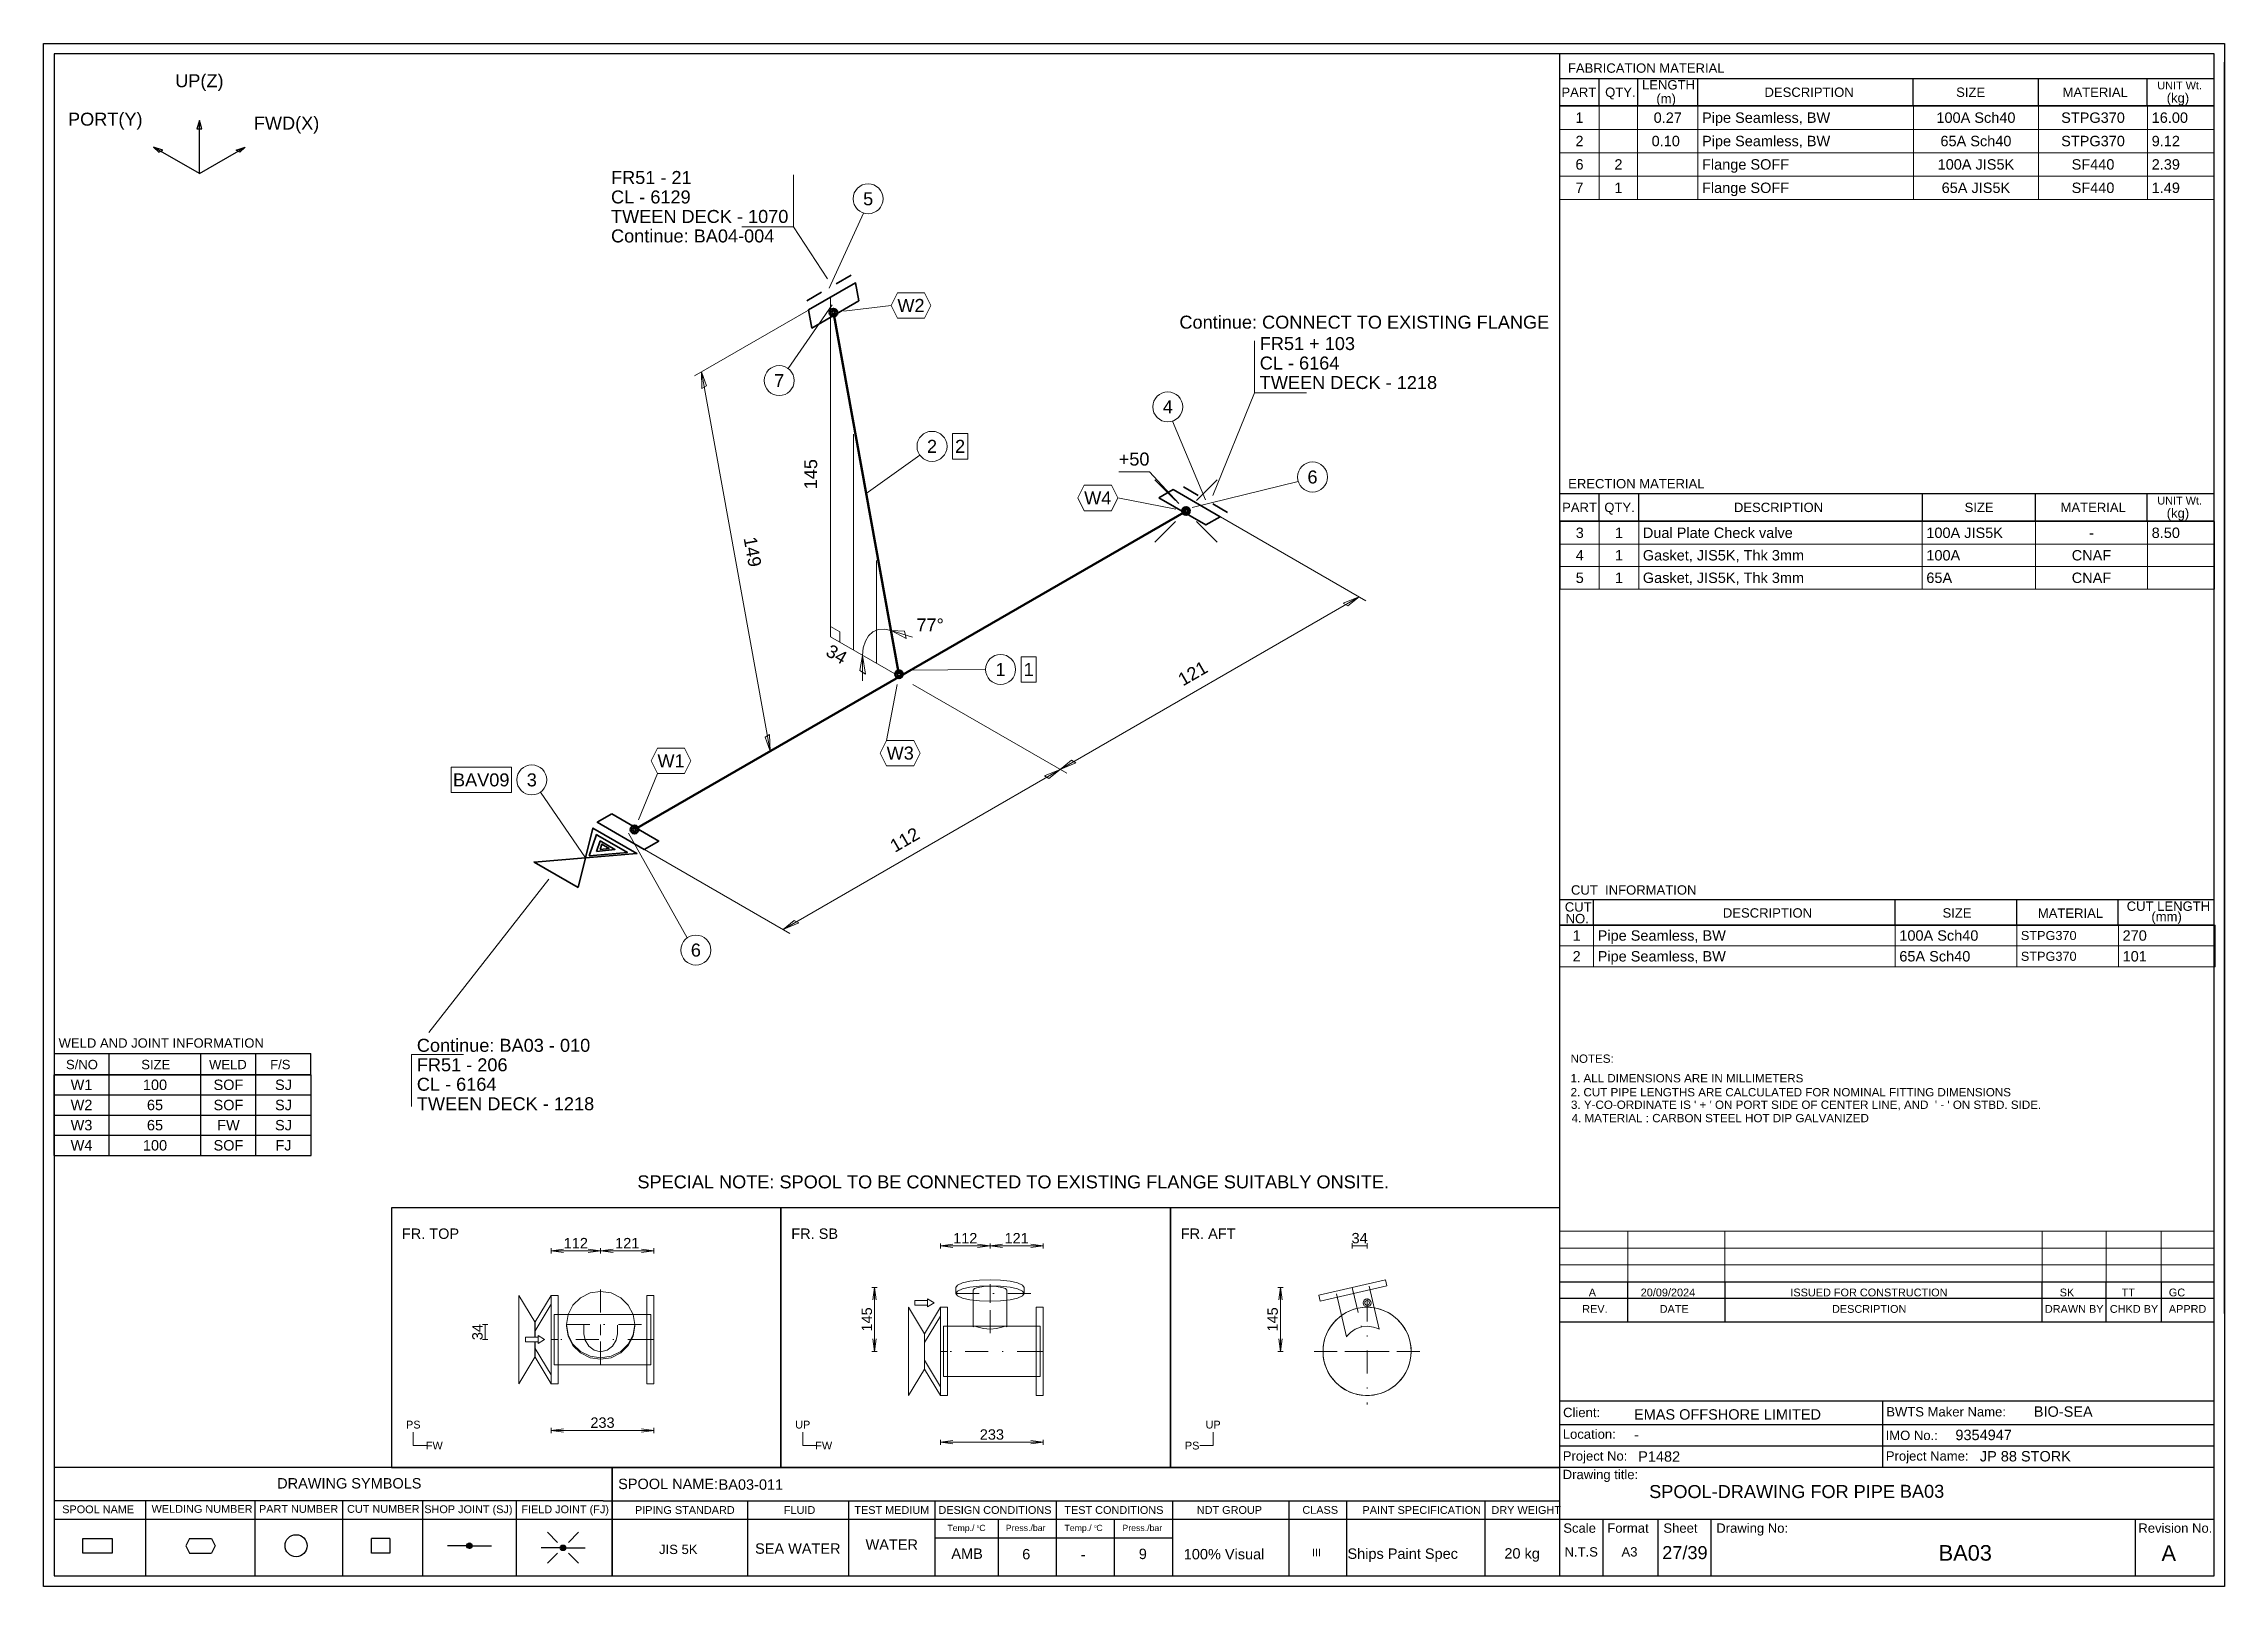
# Model space of a CAD drawing. Header units: millimetres. Extents: x 0 to 420, y 0 to 297.
import ezdxf
from ezdxf.enums import TextEntityAlignment as Align

# ---------------------------------------------------------------- set-up
doc = ezdxf.new("R2010")
doc.units = ezdxf.units.MM
doc.linetypes.add('DOTTED_DASHED5', pattern=[10.0001, 4.444489, -2.666693, 0.222224, -2.666693])
doc.linetypes.add('DOTTED_DASHED6', pattern=[9.99997, 4.444431, -2.666659, 0.222222, -2.666659])
for name, color, linetype in [('FramesFromTables', 40, 'Continuous'), ('I_Coordinates', 11, 'Continuous'), ('I_CutNumbers', 10, 'Continuous'), ('I_Dimensions', 4, 'Continuous'), ('I_OtherComponents', 2, 'Continuous'), ('I_PartNumbers', 9, 'Continuous'), ('I_Pipes', 1, 'Continuous'), ('I_Tags', 8, 'Continuous'), ('I_Triangles', 5, 'Continuous'), ('SymbolsOnDrawingSheet', 1, 'Continuous'), ('TextFromTables', 2, 'Continuous'), ('TextFromTextBoxes', 2, 'Continuous')]:
    doc.layers.add(name, color=color, linetype=linetype)
doc.styles.add('Cadmatic Default Text', font='arial.ttf')

msp = doc.modelspace()

# ---------------------------------------------------------------- texts
at = {"layer": 'I_Coordinates', "linetype": 'ByBlock', "lineweight": 0, "style": 'Cadmatic Default Text'}
for s, p in [('Continue: CONNECT TO EXISTING FLANGE', (218.75, 242.13)), ('FR51 + 103', (234.22, 238.01)), ('CL - 6164', (234.22, 234.26)), ('TWEEN DECK - 1218', (234.22, 230.51))]:
    msp.add_text(s, height=2.5, dxfattribs=at).set_placement(p)
msp.add_text('SPECIAL NOTE: SPOOL TO BE CONNECTED TO EXISTING FLANGE SUITABLY ONSITE.', height=2.5, dxfattribs=at).set_placement((114.36, 79.12), align=Align.TOP_LEFT)
at = {"layer": 'SymbolsOnDrawingSheet', "linetype": 'ByBlock', "lineweight": 25, "style": 'Cadmatic Default Text'}
for s, p in [('UP(Z)', (30, 289.86)), ('PORT(Y)', (11.88, 282.46)), ('FWD(X)', (46.79, 281.7))]:
    msp.add_text(s, height=2.5, dxfattribs=at).set_placement(p, align=Align.MIDDLE_CENTER)
for s, p in [('FR. TOP', (69, 68.9)), ('FR. SB', (144, 68.9)), ('FR. AFT', (219, 68.9))]:
    msp.add_text(s, height=2, dxfattribs=at).set_placement(p, align=Align.TOP_LEFT)
at = {"layer": 'SymbolsOnDrawingSheet', "linetype": 'ByBlock', "lineweight": 13, "style": 'Cadmatic Default Text'}
for s, p in [('112', (177.5, 67.03)), ('121', (187.4, 67.03)), ('34', (253.45, 67.04)), ('112', (102.5, 66.08)), ('121', (112.4, 66.08)), ('233', (107.64, 31.52)), ('233', (182.63, 29.24))]:
    msp.add_text(s, height=2, dxfattribs=at).set_placement(p, align=Align.MIDDLE_CENTER)
for s, p in [('34', (83.54, 48.95)), ('145', (158.54, 51.39)), ('145', (236.7, 51.39))]:
    msp.add_text(s, height=2, rotation=90, dxfattribs=at).set_placement(p, align=Align.MIDDLE_CENTER)
at = {"layer": 'SymbolsOnDrawingSheet', "linetype": 'ByBlock', "lineweight": 18, "style": 'Cadmatic Default Text'}
for s, p in [('PS', (71.2, 31.14)), ('UP', (146.2, 31.14)), ('UP', (225.24, 31.14)), ('FW', (75.24, 27.1)), ('FW', (150.24, 27.1)), ('PS', (221.2, 27.1))]:
    msp.add_text(s, height=1.5, dxfattribs=at).set_placement(p, align=Align.MIDDLE_CENTER)
at = {"layer": 'TextFromTables', "linetype": 'ByBlock', "lineweight": 13, "style": 'Cadmatic Default Text'}
for s, p in [('1', (295.8, 282.75)), ('2', (295.8, 278.25)), ('6', (295.8, 273.75)), ('7', (295.8, 269.25))]:
    msp.add_text(s, height=2, dxfattribs=at).set_placement(p, align=Align.MIDDLE_CENTER)
at = {"layer": 'TextFromTables', "linetype": 'ByBlock', "lineweight": 25, "style": 'Cadmatic Default Text'}
for s, p in [('0.27', (312.8, 282.75)), ('100A Sch40', (372.15, 282.75)), ('STPG370', (394.7, 282.75)), ('0.10 ', (312.8, 278.25)), ('65A Sch40', (372.15, 278.25)), ('STPG370', (394.7, 278.25)), ('2', (303.3, 273.75)), ('100A JIS5K', (372.15, 273.75)), ('SF440', (394.7, 273.75)), ('1', (303.3, 269.25)), ('65A JIS5K', (372.15, 269.25)), ('SF440', (394.7, 269.25)), ('3', (295.85, 202.83)), ('1', (303.4, 202.83)), ('-', (394.4, 202.83)), ('4', (295.85, 198.5)), ('1', (303.4, 198.5)), ('CNAF', (394.4, 198.5)), ('5', (295.85, 194.17)), ('1', (303.4, 194.17)), ('CNAF', (394.4, 194.17)), ('1', (295.25, 125.3)), ('2', (295.25, 121.3)), ('W1', (7.3, 96.56)), ('100', (21.45, 96.56)), ('SOF', (35.6, 96.56)), ('SJ', (46.2, 96.56)), ('W2', (7.3, 92.67)), ('65', (21.45, 92.67)), ('SOF', (35.6, 92.67)), ('SJ', (46.2, 92.67)), ('W3', (7.3, 88.79)), ('65', (21.45, 88.79)), ('FW', (35.6, 88.79)), ('SJ', (46.2, 88.79)), ('W4', (7.3, 84.91)), ('100', (21.45, 84.91)), ('SOF', (35.6, 84.91)), ('FJ', (46.2, 84.91))]:
    msp.add_text(s, height=2, dxfattribs=at).set_placement(p, align=Align.MIDDLE_CENTER)
for s, height, p in [('Pipe Seamless, BW ', 2, (319.4, 282.75)), ('16.00', 2, (406, 282.75)), ('Pipe Seamless, BW ', 2, (319.4, 278.25)), ('9.12', 2, (406, 278.25)), ('Flange SOFF ', 2, (319.4, 273.75)), ('2.39', 2, (406, 273.75)), ('Flange SOFF ', 2, (319.4, 269.25)), ('1.49', 2, (406, 269.25)), ('Dual Plate Check valve ', 2, (308, 202.83)), ('100A JIS5K', 2, (362.6, 202.83)), ('8.50', 2, (406, 202.83)), ('Gasket, JIS5K, Thk 3mm ', 2, (308, 198.5)), ('100A', 2, (362.6, 198.5)), ('Gasket, JIS5K, Thk 3mm ', 2, (308, 194.17)), ('65A', 2, (362.6, 194.17)), ('Pipe Seamless, BW', 2, (299.3, 125.3)), ('100A Sch40', 2, (357.4, 125.3)), ('STPG370', 1.75, (380.8, 125.3)), ('270', 2, (400.4, 125.3)), ('Pipe Seamless, BW', 2, (299.3, 121.3)), ('65A Sch40', 2, (357.4, 121.3)), ('STPG370', 1.75, (380.8, 121.3)), ('101', 2, (400.4, 121.3))]:
    msp.add_text(s, height=height, dxfattribs=at).set_placement(p, align=Align.MIDDLE_LEFT)
at = {"layer": 'TextFromTextBoxes', "linetype": 'ByBlock', "lineweight": -3, "style": 'Cadmatic Default Text'}
for s, p in [('EMAS OFFSHORE LIMITED', (306.3, 33.1)), ('BIO-SEA', (383.3, 33.65)), ('9354947', (368.2, 29.15)), ('-', (306.3, 29.2)), ('P1482', (307.1, 25)), ('JP 88 STORK', (372.9, 25.05)), ('BA03-011', (130, 19.6))]:
    msp.add_text(s, height=2, dxfattribs=at).set_placement(p, align=Align.MIDDLE_LEFT)
at = {"layer": 'TextFromTextBoxes', "linetype": 'ByBlock', "lineweight": 25, "style": 'Cadmatic Default Text'}
msp.add_text('BA03', height=2.5, dxfattribs=at).set_placement((357.5, 18.3), align=Align.MIDDLE_LEFT)
at = {"layer": 'TextFromTextBoxes', "linetype": 'ByBlock', "lineweight": -3, "style": 'Cadmatic Default Text'}
for s, height, p in [('WATER', 2, (163.35, 8.05)), ('SEA WATER', 2, (145.25, 7.28)), ('AMB', 2, (177.85, 6.3)), ('6', 2, (189.25, 6.2)), ('-', 2, (200.2, 6.15)), ('9', 2, (211.7, 6.25)), ('100% Visual', 2, (227.35, 6.2)), ('Ships Paint Spec', 2, (261.75, 6.3)), ('20 kg', 2, (284.75, 6.35)), ('27/39', 2.5, (316.1, 6.5))]:
    msp.add_text(s, height=height, dxfattribs=at).set_placement(p, align=Align.MIDDLE_CENTER)
at = {"layer": 'TextFromTextBoxes', "linetype": 'ByBlock', "lineweight": 25, "style": 'Cadmatic Default Text'}
msp.add_text('BA03', height=3, dxfattribs=at).set_placement((370.1, 6.45), align=Align.MIDDLE_CENTER)

# ---------------------------------------------------------------- blocks, each defined once
blk = doc.blocks.new('SEDS_SPOOL_FORMAT_Gol_4')
at = {"layer": 'SymbolsOnDrawingSheet', "linetype": 'ByBlock', "lineweight": -3, "flags": 128}
for points in [[(0, 297), (420, 297), (420, 0), (0, 0), (0, 297)], [(418.01, 295.01), (2, 295.01)], [(2, 295.01), (2, 2)], [(292.02, 50.91), (292.02, 295.01)], [(418.01, 2), (418.01, 295.01)], [(292.02, 290.3), (418.01, 290.3)], [(299.59, 285.01), (299.59, 290.3)], [(307.02, 285.01), (307.02, 290.3)], [(318.61, 285.01), (318.61, 290.3)], [(360.08, 285.01), (360.08, 290.3)], [(384.18, 285.01), (384.18, 290.3)], [(405.15, 285.01), (405.15, 290.3)], [(405.15, 285.01), (405.15, 290.3)], [(420, 52.53), (420, 293.46)], [(420, 52.53), (420, 293.46)], [(292.02, 284.66), (292.02, 288.77)], [(292, 285), (418, 285)], [(292, 253.5), (292, 285)], [(292, 253.5), (292, 285)], [(292.02, 285.01), (418.01, 285.01)], [(418.01, 285.01), (292.02, 285.01)], [(418, 253.5), (418, 285)], [(292.02, 210.38), (418.01, 210.38)], [(299.57, 205.08), (299.57, 210.38)], [(307.21, 205.08), (307.21, 210.38)], [(361.83, 205.03), (361.83, 210.38)], [(383.61, 205.08), (383.61, 210.38)], [(405.15, 205.17), (405.15, 210.38)], [(292.02, 205.08), (292.02, 209.18)], [(292.02, 205.08), (418.01, 205.08)], [(292.02, 186.7), (292.02, 205.08)], [(292.02, 186.7), (292.02, 205.08)], [(418.01, 205.08), (292.02, 205.08)], [(418, 166), (418, 205)], [(292.02, 132.23), (418.01, 132.23)], [(292.02, 127.3), (292.02, 131.41)], [(298.48, 127.3), (298.48, 132.23)], [(356.6, 127.3), (356.6, 132.23)], [(380.01, 127.3), (380.01, 132.23)], [(399.56, 127.3), (399.56, 132.23)], [(292.02, 127.3), (418.01, 127.3)], [(418.01, 127.3), (292.02, 127.3)], [(418, 111.3), (418, 127.3)], [(2, 102.57), (51.49, 102.57)], [(12.6, 98.45), (12.6, 102.57)], [(30.28, 98.45), (30.28, 102.57)], [(40.88, 98.45), (40.88, 102.57)], [(51.49, 98.45), (51.49, 102.57)], [(2, 98.5), (51.5, 98.5)], [(2, 98.5), (51.5, 98.5)], [(51.49, 98.47), (2, 98.47)], [(2, 98.45), (51.49, 98.45)], [(418, 55.4), (418, 68.5)], [(292.02, 52.57), (292.02, 66.5)], [(292.02, 52.57), (292.02, 66.5)], [(292.02, 58.6), (418.01, 58.6)], [(292.02, 55.47), (418.01, 55.47)], [(305.1, 50.91), (305.1, 58.6)], [(323.84, 50.91), (323.84, 58.6)], [(384.91, 50.91), (384.91, 58.6)], [(397.21, 50.91), (397.21, 58.6)], [(407.86, 50.91), (407.86, 58.6)], [(292.02, 50.91), (418.01, 50.91)], [(292.02, 2), (292.02, 50.91)], [(292.02, 35.73), (418.01, 35.73)], [(354.24, 22.93), (354.24, 35.73)], [(292.02, 31.13), (418.01, 31.13)], [(292.02, 27.03), (418.01, 27.03)], [(2, 22.93), (107.74, 22.93)], [(107.74, 22.93), (292.02, 22.93)], [(109.52, 22.93), (109.52, 2)], [(109.52, 2), (109.52, 22.93)], [(292.02, 22.93), (418.01, 22.93)], [(107.74, 16.45), (2, 16.45)], [(2, 12.91), (292.02, 12.91)], [(19.62, 16.45), (19.62, 2)], [(40.69, 16.45), (40.69, 2)], [(57.56, 16.45), (57.56, 2)], [(72.95, 16.45), (72.95, 2)], [(91.02, 16.45), (91.02, 2)], [(107.74, 16.45), (292.02, 16.45)], [(135.58, 16.45), (135.58, 2)], [(155.03, 16.45), (155.03, 2)], [(171.67, 16.45), (171.67, 2)], [(183.82, 12.91), (183.82, 2)], [(195.02, 16.45), (195.02, 2)], [(206.21, 12.91), (206.21, 2)], [(217.4, 16.45), (217.4, 2)], [(239.85, 16.45), (239.85, 2)], [(250.91, 16.34), (250.91, 2)], [(277.59, 16.45), (277.59, 2)], [(292.02, 12.91), (418.01, 12.91)], [(300.39, 2), (300.39, 12.91)], [(310.96, 2), (310.96, 12.91)], [(321.13, 2), (321.13, 12.91)], [(402.9, 2), (402.9, 12.91)], [(13.2, 6.41), (7.55, 6.41), (7.55, 9.23), (13.2, 9.23)], [(13.2, 9.23), (13.2, 6.41)], [(28.12, 9.23), (27.42, 7.82)], [(28.12, 9.23), (32.36, 9.23)], [(32.36, 9.23), (33.07, 7.82)], [(66.68, 9.23), (66.68, 6.41), (63.15, 6.41), (63.15, 9.23)], [(66.68, 9.23), (63.15, 9.23)], [(99, 8.47), (97.06, 10.41)], [(101.09, 8.47), (103.03, 10.41)], [(171.67, 9.37), (217.4, 9.37)], [(171.67, 9.37), (217.4, 9.37)], [(27.42, 7.82), (28.12, 6.41)], [(28.12, 6.41), (32.36, 6.41)], [(33.07, 7.82), (32.36, 6.41)], [(81.48, 7.82), (77.79, 7.82)], [(81.49, 7.78), (82.04, 8.32)], [(81.51, 7.9), (81.93, 8.32)], [(81.52, 7.7), (82.14, 8.32)], [(81.55, 7.62), (82.22, 8.29)], [(81.56, 8.06), (81.76, 8.26)], [(81.57, 7.54), (82.28, 8.25)], [(81.62, 7.48), (82.34, 8.2)], [(81.68, 7.44), (82.4, 8.16)], [(81.74, 7.39), (82.45, 8.1)], [(81.8, 7.35), (82.48, 8.02)], [(81.88, 7.32), (82.5, 7.94)], [(81.98, 7.32), (82.53, 7.86)], [(82.09, 7.32), (82.52, 7.75)], [(82.24, 7.36), (82.47, 7.59)], [(82.54, 7.82), (86.24, 7.82)], [(99.51, 7.42), (95.82, 7.42)], [(99, 6.38), (97.06, 4.44)], [(99.53, 7.47), (99.99, 7.93)], [(99.53, 7.37), (100.1, 7.93)], [(99.56, 7.29), (100.2, 7.93)], [(99.58, 7.62), (99.88, 7.93)], [(99.58, 7.21), (100.27, 7.89)], [(99.61, 7.13), (100.33, 7.84)], [(99.67, 7.08), (100.39, 7.8)], [(99.73, 7.03), (100.45, 7.75)], [(99.79, 6.99), (100.49, 7.69)], [(99.85, 6.94), (100.52, 7.61)], [(99.94, 6.92), (100.54, 7.53)], [(100.04, 6.92), (100.57, 7.45)], [(100.15, 6.92), (100.54, 7.31)], [(100.38, 7.04), (100.49, 7.15)], [(100.57, 7.42), (104.27, 7.42)], [(101.09, 6.38), (103.03, 4.44)], [(2, 2), (418.01, 2)]]:
    blk.add_lwpolyline(points, dxfattribs=at)
at = {"layer": 'SymbolsOnDrawingSheet', "linetype": 'ByBlock', "lineweight": -3}
for centre, radius in [((48.63, 7.82), 2.12), ((82.01, 7.82), 0.53), ((100.04, 7.42), 0.53)]:
    blk.add_circle(centre, radius, dxfattribs=at)
at = {"layer": 'SymbolsOnDrawingSheet', "linetype": 'ByBlock', "lineweight": -3, "style": 'Cadmatic Default Text'}
for s, height, p in [('FABRICATION MATERIAL', 1.8, (293.57, 293.19)), ('LENGTH', 1.8, (307.84, 289.97)), ('PART', 1.8, (292.32, 288.55)), ('QTY.', 1.8, (300.74, 288.55)), ('DESCRIPTION', 1.8, (331.43, 288.55)), ('SIZE', 1.8, (368.34, 288.55)), ('MATERIAL', 1.8, (388.84, 288.55)), ('UNIT Wt.', 1.5, (407.08, 289.7)), (' (kg)', 1.8, (408.19, 287.46)), ('ERECTION MATERIAL', 1.8, (293.62, 213.19)), ('PART', 1.8, (292.45, 208.62)), ('QTY.', 1.8, (300.58, 208.62)), ('DESCRIPTION', 1.8, (325.54, 208.62)), ('SIZE', 1.8, (369.97, 208.62)), ('MATERIAL', 1.8, (388.45, 208.62)), ('UNIT Wt.', 1.5, (407.08, 209.77)), (' (kg)', 1.8, (408.19, 207.53)), ('CUT  INFORMATION', 1.8, (294.16, 134.97)), ('CUT ', 1.8, (292.97, 131.7)), ('DESCRIPTION', 1.8, (323.41, 130.55)), ('SIZE', 1.8, (365.72, 130.55)), ('MATERIAL', 1.8, (384.07, 130.5)), ('CUT LENGTH', 1.8, (401.19, 131.85)), ('NO.', 1.8, (293.13, 129.46)), ('(mm)', 1.8, (405.94, 129.85)), ('WELD AND JOINT INFORMATION', 1.8, (2.89, 105.5)), ('S/NO', 1.8, (4.31, 101.36)), ('SIZE', 1.8, (18.81, 101.36)), ('WELD', 1.8, (31.86, 101.36)), ('F/S', 1.8, (43.63, 101.36)), ('SPOOL-DRAWING FOR PIPE', 2.5, (309.22, 19.5))]:
    blk.add_text(s, height=height, dxfattribs=at).set_placement(p, align=Align.TOP_LEFT)
for s, height, p in [('(m)', 1.8, (310.6, 285.51)), ('Client:', 1.8, (292.64, 32.58)), ('BWTS Maker Name:', 1.8, (354.88, 32.71)), ('Location:', 1.8, (292.58, 28.41)), ('IMO No.:', 1.8, (354.76, 28.17)), ('Project No:', 1.8, (292.58, 24.2)), ('Project Name:', 1.8, (354.8, 24.2)), ('Drawing title:', 1.8, (292.57, 20.64)), ('DRAWING SYMBOLS', 2, (44.98, 18.84)), ('Temp./  C   ', 1.2, (174.06, 10.65)), ('0', 0.53, (179.71, 11.25)), ('Press./bar', 1.2, (185.31, 10.65)), ('Temp./  C   ', 1.2, (196.61, 10.65)), ('0', 0.53, (202.37, 11.25)), ('Press./bar', 1.2, (207.78, 10.65)), ('Scale', 1.8, (292.68, 10.32)), ('Format', 1.8, (301.16, 10.32)), ('Sheet', 1.8, (311.96, 10.32)), ('Drawing No:', 1.8, (322.14, 10.32)), ('Revision No.', 1.8, (403.43, 10.32)), ('N.T.S', 1.8, (292.92, 5.74)), ('A3', 1.8, (303.89, 5.74))]:
    blk.add_text(s, height=height, dxfattribs=at).set_placement(p)
for s, height, p in [('NOTES:', 1.6, (294.08, 101.59)), ('1. ALL DIMENSIONS ARE IN MILLIMETERS', 1.6, (294.08, 97.83)), ('2. CUT PIPE LENGTHS ARE CALCULATED FOR NOMINAL FITTING DIMENSIONS', 1.6, (294.08, 95.13)), ("3. Y-CO-ORDINATE IS ' + ' ON PORT SIDE OF CENTER LINE, AND  ' - ' ON STBD. SIDE.", 1.6, (294.16, 92.72)), ('4. MATERIAL : CARBON STEEL HOT DIP GALVANIZED', 1.6, (294.28, 90.15)), ('A', 1.5, (297.58, 56.58)), ('20/09/2024', 1.5, (307.59, 56.58)), ('ISSUED FOR CONSTRUCTION', 1.5, (336.41, 56.58)), ('SK', 1.5, (388.28, 56.58)), ('TT', 1.5, (400.21, 56.58)), ('GC', 1.5, (409.3, 56.58)), ('REV.', 1.5, (296.32, 53.41)), ('DATE', 1.5, (311.24, 53.41)), ('DESCRIPTION', 1.5, (344.43, 53.41)), ('DRAWN BY', 1.5, (385.43, 53.41)), ('CHKD BY', 1.5, (397.94, 53.41)), ('APPRD', 1.5, (409.3, 53.41)), ('SPOOL NAME:', 2, (110.65, 19.73)), ('SPOOL NAME', 1.5, (3.58, 14.83)), ('WELDING NUMBER', 1.5, (20.79, 14.91)), ('PART NUMBER', 1.5, (41.48, 14.91)), ('CUT NUMBER', 1.5, (58.44, 14.91)), ('SHOP JOINT (SJ)', 1.5, (73.31, 14.85)), ('FIELD JOINT (FJ)', 1.5, (92, 14.83)), ('PIPING STANDARD', 1.5, (113.89, 14.7)), ('FLUID', 1.5, (142.57, 14.7)), ('TEST MEDIUM', 1.5, (156.14, 14.7)), ('DESIGN CONDITIONS', 1.5, (172.34, 14.7)), ('TEST CONDITIONS', 1.5, (196.58, 14.7)), ('NDT GROUP', 1.5, (222.09, 14.7)), ('CLASS', 1.5, (242.43, 14.72)), ('PAINT SPECIFICATION', 1.5, (254.01, 14.7)), ('DRY WEIGHT', 1.5, (278.84, 14.7)), ('JIS 5K', 1.8, (118.53, 7.12)), ('III', 1.5, (244.26, 6.51)), ('A', 3, (407.89, 6.4))]:
    blk.add_text(s, height=height, dxfattribs=at).set_placement(p, align=Align.MIDDLE_LEFT)
blk = doc.blocks.new('BA01726637008_PRT_104_3')
at = {"layer": 'I_OtherComponents', "linetype": 'ByBlock', "lineweight": 35, "flags": 128}
blk.add_lwpolyline([(162.79, 186.25), (165.57, 187.86), (174.62, 182.63), (171.84, 181.03), (162.79, 186.25)], dxfattribs=at)
at = {"layer": 'I_OtherComponents', "linetype": 'ByBlock', "lineweight": 50}
for radius in [0.75, 0.375]:
    blk.add_circle((168.02, 183.72), radius, dxfattribs=at)
blk = doc.blocks.new('BA01726637008_PRT_105_3')
at = {"layer": 'I_Pipes', "linetype": 'ByBlock', "lineweight": 50}
blk.add_line((168.02, 183.72), (61.8, 122.4), dxfattribs=at)
blk = doc.blocks.new('BA01726637008_PRT_108_3')
at = {"layer": 'I_OtherComponents', "linetype": 'ByBlock', "lineweight": 35, "flags": 128}
blk.add_lwpolyline([(57.41, 125.42), (54.63, 123.81), (63.68, 118.59), (66.46, 120.19), (57.41, 125.42)], dxfattribs=at)
at = {"layer": 'I_OtherComponents', "linetype": 'ByBlock', "lineweight": 50}
for radius in [0.75, 0.375]:
    blk.add_circle((61.8, 122.4), radius, dxfattribs=at)
blk = doc.blocks.new('BA01726637008_PRT_109_3')
at = {"layer": 'I_OtherComponents', "linetype": 'ByBlock', "lineweight": 35, "flags": 128}
for points in [[(50.95, 111.24), (42.47, 116.14), (62.27, 117.77), (53.78, 122.67), (50.95, 111.24)], [(53.08, 117.36), (60.43, 118.01), (54.77, 121.28), (54.49, 121.44), (53.08, 117.36)], [(54.49, 118.18), (58.02, 118.59), (55.2, 120.22), (54.49, 118.18)], [(55.2, 118.59), (56.89, 118.75), (55.48, 119.57), (55.2, 118.59)]]:
    blk.add_lwpolyline(points, dxfattribs=at)
at = {"layer": 'I_OtherComponents', "flags": 1}
blk.add_attdef('ValvePos', (52.37, 116.95), '', height=2.5, dxfattribs=at)
blk = doc.blocks.new('BA01726637008_PRT_117_3')
at = {"layer": 'I_OtherComponents', "linetype": 'ByBlock', "lineweight": 35, "flags": 128}
blk.add_lwpolyline([(105.02, 224.16), (104.39, 227.65), (95.34, 222.43), (95.97, 218.94), (105.02, 224.16)], dxfattribs=at)
at = {"layer": 'I_OtherComponents', "linetype": 'ByBlock', "lineweight": 50}
for radius in [0.75, 0.375]:
    blk.add_circle((100.12, 221.92), radius, dxfattribs=at)
blk = doc.blocks.new('BA01726637008_PRT_118_3')
at = {"layer": 'I_Pipes', "linetype": 'ByBlock', "lineweight": 50}
blk.add_line((100.12, 221.92), (112.73, 152.3), dxfattribs=at)
blk = doc.blocks.new('BA01726637008_PRT_145_3')
at = {"layer": 'I_OtherComponents', "linetype": 'ByBlock', "lineweight": 35}
for p, q in [((170.38, 186.72), (167.55, 188.35)), ((176.03, 183.45), (173.2, 185.08))]:
    blk.add_line(p, q, dxfattribs=at)
blk = doc.blocks.new('BA01726637008_PRT_146_3')
at = {"layer": 'I_OtherComponents', "linetype": 'ByBlock', "lineweight": 35}
for p, q in [((100.67, 227.47), (103.5, 229.1)), ((95.02, 224.2), (97.84, 225.84))]:
    blk.add_line(p, q, dxfattribs=at)
blk = doc.blocks.new('BA01726637008_TRI_0_3')
at = {"layer": 'I_Triangles', "linetype": 'ByBlock', "lineweight": 0}
for p, q in [((103.99, 156.94), (103.99, 198.54)), ((108.4, 154.4), (108.4, 174.19))]:
    blk.add_line(p, q, dxfattribs=at)
at = {"layer": 'I_Triangles', "linetype": 'ByBlock', "lineweight": 0, "flags": 128}
for points in [[(112.82, 151.85), (99.58, 159.49), (99.58, 224.88)], [(101.32, 158.49), (101.32, 160.49), (99.58, 161.49)], [(115.34, 159.46), (111.21, 160.73), (114.09, 159.17), (113.83, 160.6), (111.21, 160.73), (109.92, 160.97), (108.75, 160.88), (107.72, 160.46), (106.88, 159.72), (106.26, 158.69), (105.87, 157.41), (105.74, 155.93), (106.31, 152.34), (105.18, 153), (105.74, 155.93), (105.74, 151.04)]]:
    blk.add_lwpolyline(points, dxfattribs=at)
at = {"layer": 'I_Triangles', "linetype": 'ByBlock', "lineweight": 0, "style": 'Cadmatic Default Text'}
for s, rotation, p in [('145', 90, (95.73, 190.81)), ('34', 330, (100.73, 156.15))]:
    blk.add_text(s, height=2.5, rotation=rotation, dxfattribs=at).set_placement(p, align=Align.MIDDLE_CENTER)
blk.add_text('77°', height=2.5, dxfattribs=at).set_placement((118.74, 161.79), align=Align.MIDDLE_CENTER)
blk = doc.blocks.new('BA01726637008_DIM_0_3')
at = {"layer": 'I_Dimensions', "linetype": 'ByBlock', "lineweight": 0}
for p, q in [((96.98, 223.38), (73.38, 209.75)), ((74.68, 210.5), (87.92, 137.48)), ((86.62, 136.73), (110.22, 150.35))]:
    blk.add_line(p, q, dxfattribs=at)
at = {"layer": 'I_Dimensions', "linetype": 'ByBlock', "lineweight": 0, "flags": 128}
for points in [[(74.68, 210.5), (74.78, 207.3), (75.65, 207.8), (74.68, 210.5)], [(87.92, 137.48), (86.95, 140.18), (87.81, 140.68), (87.92, 137.48)]]:
    blk.add_lwpolyline(points, dxfattribs=at)
at = {"layer": 'I_Dimensions', "linetype": 'ByBlock', "lineweight": 0, "style": 'Cadmatic Default Text'}
blk.add_text('149', height=2.5, rotation=280.2726, dxfattribs=at).set_placement((84.55, 175.87), align=Align.MIDDLE_CENTER)
blk = doc.blocks.new('BA01726637008_DIM_1_3')
at = {"layer": 'I_Dimensions', "linetype": 'ByBlock', "lineweight": 0}
for p, q in [((202.63, 166.46), (172.97, 183.58)), ((143.78, 133.98), (201.34, 167.21)), ((115.41, 150.35), (145.07, 133.23))]:
    blk.add_line(p, q, dxfattribs=at)
at = {"layer": 'I_Dimensions', "linetype": 'ByBlock', "lineweight": 0, "flags": 128}
for points in [[(201.34, 167.21), (199.17, 165.46), (198.3, 165.96), (201.34, 167.21)], [(143.78, 133.98), (146.81, 135.23), (145.94, 135.73), (143.78, 133.98)]]:
    blk.add_lwpolyline(points, dxfattribs=at)
at = {"layer": 'I_Dimensions', "linetype": 'ByBlock', "lineweight": 0, "style": 'Cadmatic Default Text'}
blk.add_text('121', height=2.5, rotation=30, dxfattribs=at).set_placement((169.31, 152.47), align=Align.MIDDLE_CENTER)
blk = doc.blocks.new('BA01726637008_DIM_2_3')
at = {"layer": 'I_Dimensions', "linetype": 'ByBlock', "lineweight": 0}
for p, q in [((145.07, 133.23), (115.41, 150.35)), ((90.4, 103.16), (143.78, 133.98)), ((62.04, 119.54), (91.7, 102.41))]:
    blk.add_line(p, q, dxfattribs=at)
at = {"layer": 'I_Dimensions', "linetype": 'ByBlock', "lineweight": 0, "flags": 128}
for points in [[(143.78, 133.98), (141.61, 132.23), (140.74, 132.73), (143.78, 133.98)], [(90.4, 103.16), (93.43, 104.41), (92.56, 104.91), (90.4, 103.16)]]:
    blk.add_lwpolyline(points, dxfattribs=at)
at = {"layer": 'I_Dimensions', "linetype": 'ByBlock', "lineweight": 0, "style": 'Cadmatic Default Text'}
blk.add_text('112', height=2.5, rotation=30, dxfattribs=at).set_placement((113.84, 120.44), align=Align.MIDDLE_CENTER)
blk = doc.blocks.new('BA01726637008_CRD_0_3')
at = {"layer": 'I_Coordinates', "linetype": 'ByBlock', "lineweight": 0}
blk.add_line((22.21, 83.36), (45.3, 112.87), dxfattribs=at)
at = {"layer": 'I_Coordinates', "linetype": 'ByBlock', "lineweight": 0, "flags": 128}
blk.add_lwpolyline([(18.88, 69.11), (18.88, 79.11), (28.88, 79.11)], dxfattribs=at)
at = {"layer": 'I_Coordinates', "linetype": 'ByBlock', "lineweight": 0, "style": 'Cadmatic Default Text'}
for s, p in [('Continue: BA03 - 010', (19.88, 82.11)), ('FR51 - 206', (19.88, 78.36)), ('CL - 6164', (19.88, 74.61)), ('TWEEN DECK - 1218', (19.88, 70.86))]:
    blk.add_text(s, height=2.5, dxfattribs=at).set_placement(p, align=Align.TOP_LEFT)
blk = doc.blocks.new('BA01726637008_CRD_2_3')
at = {"layer": 'I_Coordinates', "linetype": 'ByBlock', "lineweight": 0}
blk.add_line((92.44, 238.43), (98.94, 228.43), dxfattribs=at)
at = {"layer": 'I_Coordinates', "linetype": 'ByBlock', "lineweight": 0, "flags": 128}
blk.add_lwpolyline([(92.44, 248.43), (92.44, 238.43), (82.44, 238.43)], dxfattribs=at)
at = {"layer": 'I_Coordinates', "linetype": 'ByBlock', "lineweight": 0, "style": 'Cadmatic Default Text'}
for s, p in [('FR51 - 21', (57.28, 246.68)), ('CL - 6129', (57.28, 242.93)), ('TWEEN DECK - 1070', (57.28, 239.18)), ('Continue: BA04-004', (57.28, 235.43))]:
    blk.add_text(s, height=2.5, dxfattribs=at).set_placement(p)
blk = doc.blocks.new('BA01726637008_PTN_0_3')
at = {"layer": 'I_PartNumbers', "linetype": 'ByBlock', "lineweight": 0}
blk.add_line((71.92, 101.54), (60.62, 121.72), dxfattribs=at)
blk.add_circle((73.62, 99.2), 2.89, dxfattribs=at)
at = {"layer": 'I_PartNumbers', "linetype": 'ByBlock', "lineweight": 0, "style": 'Cadmatic Default Text'}
blk.add_text('6', height=2.5, dxfattribs=at).set_placement((73.62, 99.2), align=Align.MIDDLE_CENTER)
blk = doc.blocks.new('BA01726637008_PTN_1_3')
at = {"layer": 'I_PartNumbers', "linetype": 'ByBlock', "lineweight": 0}
blk.add_line((43.72, 129.61), (52.37, 116.95), dxfattribs=at)
blk.add_circle((42.02, 131.96), 2.89, dxfattribs=at)
at = {"layer": 'I_PartNumbers', "linetype": 'ByBlock', "lineweight": 0, "style": 'Cadmatic Default Text'}
blk.add_text('3', height=2.5, dxfattribs=at).set_placement((42.02, 131.96), align=Align.MIDDLE_CENTER)
blk = doc.blocks.new('BA01726637008_PTN_2_3')
at = {"layer": 'I_PartNumbers', "linetype": 'ByBlock', "lineweight": 0}
blk.add_line((105.9, 241.08), (99.26, 226.65), dxfattribs=at)
blk.add_circle((106.8, 243.83), 2.89, dxfattribs=at)
at = {"layer": 'I_PartNumbers', "linetype": 'ByBlock', "lineweight": 0, "style": 'Cadmatic Default Text'}
blk.add_text('5', height=2.5, dxfattribs=at).set_placement((106.8, 243.83), align=Align.MIDDLE_CENTER)
blk = doc.blocks.new('BA01726637008_PTN_3_3')
at = {"layer": 'I_PartNumbers', "linetype": 'ByBlock', "lineweight": 0}
blk.add_line((116.76, 194.47), (106.43, 187.11), dxfattribs=at)
blk.add_circle((119.1, 196.17), 2.89, dxfattribs=at)
at = {"layer": 'I_PartNumbers', "linetype": 'ByBlock', "lineweight": 0, "style": 'Cadmatic Default Text'}
blk.add_text('2', height=2.5, dxfattribs=at).set_placement((119.1, 196.17), align=Align.MIDDLE_CENTER)
blk = doc.blocks.new('BA01726637008_PTN_4_3')
at = {"layer": 'I_PartNumbers', "linetype": 'ByBlock', "lineweight": 0}
blk.add_line((129.42, 153.22), (114.91, 153.06), dxfattribs=at)
blk.add_circle((132.31, 153.22), 2.89, dxfattribs=at)
at = {"layer": 'I_PartNumbers', "linetype": 'ByBlock', "lineweight": 0, "style": 'Cadmatic Default Text'}
blk.add_text('1', height=2.5, dxfattribs=at).set_placement((132.31, 153.22), align=Align.MIDDLE_CENTER)
blk = doc.blocks.new('BA01726637008_PTN_5_3')
at = {"layer": 'I_PartNumbers', "linetype": 'ByBlock', "lineweight": 0}
blk.add_line((165.4, 201.02), (171.79, 185.9), dxfattribs=at)
blk.add_circle((164.51, 203.77), 2.89, dxfattribs=at)
at = {"layer": 'I_PartNumbers', "linetype": 'ByBlock', "lineweight": 0, "style": 'Cadmatic Default Text'}
blk.add_text('4', height=2.5, dxfattribs=at).set_placement((164.51, 203.77), align=Align.MIDDLE_CENTER)
blk = doc.blocks.new('BA01726637008_PTN_6_3')
at = {"layer": 'I_PartNumbers', "linetype": 'ByBlock', "lineweight": 0}
blk.add_line((189.63, 189.38), (169.2, 184.4), dxfattribs=at)
blk.add_circle((192.38, 190.27), 2.89, dxfattribs=at)
at = {"layer": 'I_PartNumbers', "linetype": 'ByBlock', "lineweight": 0, "style": 'Cadmatic Default Text'}
blk.add_text('6', height=2.5, dxfattribs=at).set_placement((192.38, 190.27), align=Align.MIDDLE_CENTER)
blk = doc.blocks.new('BA01726637008_PTN_7_3')
at = {"layer": 'I_PartNumbers', "linetype": 'ByBlock', "lineweight": 0}
blk.add_line((91.37, 211.17), (99.85, 223.4), dxfattribs=at)
blk.add_circle((89.67, 208.83), 2.89, dxfattribs=at)
at = {"layer": 'I_PartNumbers', "linetype": 'ByBlock', "lineweight": 0, "style": 'Cadmatic Default Text'}
blk.add_text('7', height=2.5, dxfattribs=at).set_placement((89.67, 208.83), align=Align.MIDDLE_CENTER)
blk = doc.blocks.new('BA01726637008_CUT_8_3')
at = {"layer": 'I_CutNumbers', "linetype": 'ByBlock', "lineweight": 0, "flags": 128}
blk.add_lwpolyline([(125.98, 193.72), (125.98, 198.62), (123.04, 198.62), (123.04, 193.72), (125.98, 193.72)], dxfattribs=at)
at = {"layer": 'I_CutNumbers', "linetype": 'ByBlock', "lineweight": 0, "style": 'Cadmatic Default Text'}
blk.add_text('2', height=2.5, dxfattribs=at).set_placement((124.51, 196.17), align=Align.MIDDLE_CENTER)
blk = doc.blocks.new('BA01726637008_CUT_9_3')
at = {"layer": 'I_CutNumbers', "linetype": 'ByBlock', "lineweight": 0, "flags": 128}
blk.add_lwpolyline([(139.19, 150.77), (139.19, 155.67), (136.25, 155.67), (136.25, 150.77), (139.19, 150.77)], dxfattribs=at)
at = {"layer": 'I_CutNumbers', "linetype": 'ByBlock', "lineweight": 0, "style": 'Cadmatic Default Text'}
blk.add_text('1', height=2.5, dxfattribs=at).set_placement((137.72, 153.22), align=Align.MIDDLE_CENTER)
blk = doc.blocks.new('BA01726637008_vpo_10_3')
at = {"layer": 'I_Tags', "linetype": 'ByBlock', "lineweight": 0, "flags": 128}
blk.add_lwpolyline([(38.08, 129.51), (38.08, 134.4), (26.47, 134.4), (26.47, 129.51), (38.08, 129.51)], dxfattribs=at)
at = {"layer": 'I_Tags', "linetype": 'ByBlock', "lineweight": 0, "style": 'Cadmatic Default Text'}
blk.add_text('BAV09', height=2.5, dxfattribs=at).set_placement((32.28, 131.96), align=Align.MIDDLE_CENTER)
blk = doc.blocks.new('Pi_Weld_0')
at = {"layer": 'I_Tags', "linetype": 'ByBlock', "lineweight": 0, "flags": 128}
for points in [[(-2.62, 2.45), (-3.84, 0)], [(-3.84, 0), (-2.62, -2.45)], [(2.62, 2.45), (-2.62, 2.45)], [(3.84, 0), (2.62, 2.45)], [(2.62, -2.45), (3.84, 0)], [(-2.62, -2.45), (-6.28, -11.39)], [(-2.62, -2.45), (2.62, -2.45)]]:
    blk.add_lwpolyline(points, dxfattribs=at)
at = {"layer": 'I_Tags', "linetype": 'ByBlock', "lineweight": 0, "style": 'Cadmatic Default Text'}
blk.add_text('W1', height=2.5, dxfattribs=at).set_placement((0, 0), align=Align.MIDDLE_CENTER)
blk = doc.blocks.new('Pi_Weld_1')
at = {"layer": 'I_Tags', "linetype": 'ByBlock', "lineweight": 0, "flags": 128}
for points in [[(-3.84, 0), (-12.95, -1.13)], [(-2.62, 2.45), (-3.84, 0)], [(-3.84, 0), (-2.62, -2.45)], [(2.62, 2.45), (-2.62, 2.45)], [(3.84, 0), (2.62, 2.45)], [(2.62, -2.45), (3.84, 0)], [(-2.62, -2.45), (2.62, -2.45)]]:
    blk.add_lwpolyline(points, dxfattribs=at)
at = {"layer": 'I_Tags', "linetype": 'ByBlock', "lineweight": 0, "style": 'Cadmatic Default Text'}
blk.add_text('W2', height=2.5, dxfattribs=at).set_placement((0, 0), align=Align.MIDDLE_CENTER)
blk = doc.blocks.new('Pi_Weld_2')
at = {"layer": 'I_Tags', "linetype": 'ByBlock', "lineweight": 0, "flags": 128}
for points in [[(-2.62, 2.45), (-3.84, 0)], [(-3.84, 0), (-2.62, -2.45)], [(2.62, 2.45), (-2.62, 2.45)], [(3.84, 0), (2.62, 2.45)], [(2.62, -2.45), (3.84, 0)], [(3.84, 0), (15.04, -2.14)], [(-2.62, -2.45), (2.62, -2.45)]]:
    blk.add_lwpolyline(points, dxfattribs=at)
at = {"layer": 'I_Tags', "linetype": 'ByBlock', "lineweight": 0, "style": 'Cadmatic Default Text'}
blk.add_text('W4', height=2.5, dxfattribs=at).set_placement((0, 0), align=Align.MIDDLE_CENTER)
blk = doc.blocks.new('Pi_Weld_3')
at = {"layer": 'I_Tags', "linetype": 'ByBlock', "lineweight": 0, "flags": 128}
for points in [[(-2.62, 2.45), (-0.61, 13.21)], [(-2.62, 2.45), (-3.84, 0)], [(-3.84, 0), (-2.62, -2.45)], [(2.62, 2.45), (-2.62, 2.45)], [(3.84, 0), (2.62, 2.45)], [(2.62, -2.45), (3.84, 0)], [(-2.62, -2.45), (2.62, -2.45)]]:
    blk.add_lwpolyline(points, dxfattribs=at)
at = {"layer": 'I_Tags', "linetype": 'ByBlock', "lineweight": 0, "style": 'Cadmatic Default Text'}
blk.add_text('W3', height=2.5, dxfattribs=at).set_placement((0, 0), align=Align.MIDDLE_CENTER)
blk = doc.blocks.new('Pi_ExtraLength2_4')
at = {"layer": 'I_Tags', "linetype": 'ByBlock', "lineweight": 0, "flags": 128}
for points in [[(-2.96, -2.45), (2.96, -2.45)], [(2.96, -2.45), (8.64, -8.54)]]:
    blk.add_lwpolyline(points, dxfattribs=at)
at = {"layer": 'I_Tags', "linetype": 'ByBlock', "lineweight": 0, "style": 'Cadmatic Default Text'}
blk.add_text('+50', height=2.5, dxfattribs=at).set_placement((0, 0), align=Align.MIDDLE_CENTER)

# ---------------------------------------------------------------- linework, layer by layer
at = {"linetype": 'ByBlock', "lineweight": 13, "flags": 128}
for points in [[(97.74, 64.08), (97.74, 65.08)], [(97.74, 64.58), (100.14, 64.26), (97.74, 64.58), (100.14, 64.89), (97.74, 64.58)], [(97.74, 64.58), (107.27, 64.58)], [(107.27, 64.58), (104.87, 64.89), (107.27, 64.58), (104.87, 64.26), (107.27, 64.58)], [(107.27, 64.08), (107.27, 65.08)], [(107.27, 64.58), (109.67, 64.26), (107.27, 64.58), (109.67, 64.89), (107.27, 64.58)], [(107.27, 64.58), (117.53, 64.58)], [(117.53, 64.58), (115.13, 64.89), (117.53, 64.58), (115.13, 64.26), (117.53, 64.58)], [(117.53, 64.08), (117.53, 65.08)], [(172.74, 65.03), (172.74, 66.03)], [(172.74, 65.53), (175.14, 65.22), (172.74, 65.53), (175.14, 65.85), (172.74, 65.53)], [(172.74, 65.53), (182.27, 65.53)], [(182.27, 65.53), (179.87, 65.85), (182.27, 65.53), (179.87, 65.22), (182.27, 65.53)], [(182.27, 65.03), (182.27, 66.03)], [(182.27, 65.53), (184.67, 65.22), (182.27, 65.53), (184.67, 65.85), (182.27, 65.53)], [(182.27, 65.53), (192.53, 65.53)], [(192.53, 65.53), (190.13, 65.85), (192.53, 65.53), (190.13, 65.22), (192.53, 65.53)], [(192.53, 65.03), (192.53, 66.03)], [(252.01, 65.04), (252.01, 66.04)], [(252.01, 65.54), (254.89, 65.54)], [(254.89, 65.04), (254.89, 66.04)], [(160.54, 57.54), (159.54, 57.54)], [(160.04, 57.54), (159.72, 55.14), (160.04, 57.54), (160.36, 55.14), (160.04, 57.54)], [(160.04, 45.23), (160.04, 57.54)], [(238.7, 57.54), (237.7, 57.54)], [(238.2, 57.54), (237.88, 55.14), (238.2, 57.54), (238.52, 55.14), (238.2, 57.54)], [(238.2, 45.23), (238.2, 57.54)], [(85.54, 50.39), (84.54, 50.39)], [(85.54, 47.51), (84.54, 47.51)], [(85.04, 47.51), (85.04, 50.39)], [(160.04, 45.23), (160.36, 47.63), (160.04, 45.23), (159.72, 47.63), (160.04, 45.23)], [(238.2, 45.23), (238.52, 47.63), (238.2, 45.23), (237.88, 47.63), (238.2, 45.23)], [(160.54, 45.23), (159.54, 45.23)], [(238.7, 45.23), (237.7, 45.23)], [(97.74, 30.52), (97.74, 29.52)], [(97.74, 30.02), (100.14, 29.7), (97.74, 30.02), (100.14, 30.33), (97.74, 30.02)], [(97.74, 30.02), (117.53, 30.02)], [(117.53, 30.02), (115.13, 30.33), (117.53, 30.02), (115.13, 29.7), (117.53, 30.02)], [(117.53, 30.52), (117.53, 29.52)], [(172.74, 28.24), (172.74, 27.24)], [(172.74, 27.74), (175.14, 27.42), (172.74, 27.74), (175.14, 28.06), (172.74, 27.74)], [(172.74, 27.74), (192.53, 27.74)], [(192.53, 27.74), (190.13, 28.06), (192.53, 27.74), (190.13, 27.42), (192.53, 27.74)], [(192.53, 28.24), (192.53, 27.24)]]:
    msp.add_lwpolyline(points, dxfattribs=at)
at = {"linetype": 'DOTTED_DASHED5', "lineweight": 13, "flags": 128}
for points in [[(107.27, 42.7), (107.27, 58.08)], [(190.16, 56.39), (174.37, 56.39)], [(182.27, 58.18), (182.27, 54.59)], [(182.27, 56.39), (182.27, 57.54)], [(182.27, 48.75), (182.27, 57.05)], [(252.01, 57.54), (252.28, 56.39)], [(252.13, 57.05), (254.07, 48.75)], [(254.89, 55.42), (254.89, 35.04)], [(254.89, 55.42), (254.89, 35.04)], [(116.94, 47.51), (98.33, 47.51)], [(115.17, 50.39), (99.37, 50.39)], [(107.27, 50.39), (107.27, 50.12)], [(107.27, 50.27), (107.27, 48.33)], [(117.53, 47.51), (116.17, 47.51)], [(172.74, 45.23), (174.1, 45.23)], [(191.94, 45.23), (173.33, 45.23)], [(192.53, 45.23), (191.17, 45.23)], [(265.08, 45.23), (244.7, 45.23)], [(244.7, 45.23), (265.08, 45.23)]]:
    msp.add_lwpolyline(points, dxfattribs=at)
at = {"linetype": 'DOTTED_DASHED6', "lineweight": 13, "flags": 128}
msp.add_lwpolyline([(97.74, 47.51), (99.1, 47.51)], dxfattribs=at)
at = {"layer": 'FramesFromTables', "linetype": 'ByBlock', "lineweight": 18}
for p, q in [((292, 285), (418, 285)), ((292, 267), (292, 285)), ((292, 267), (292, 285)), ((299.6, 267), (299.6, 285)), ((299.6, 267), (299.6, 285)), ((307, 267), (307, 285)), ((307, 267), (307, 285)), ((318.6, 267), (318.6, 285)), ((318.6, 267), (318.6, 285)), ((360.1, 267), (360.1, 285)), ((360.1, 267), (360.1, 285)), ((384.2, 267), (384.2, 285)), ((384.2, 267), (384.2, 285)), ((405.2, 267), (405.2, 285)), ((405.2, 267), (405.2, 285)), ((418, 267), (418, 285)), ((292, 280.5), (418, 280.5)), ((292, 276), (418, 276)), ((292, 271.5), (418, 271.5)), ((292, 205), (418.1, 205)), ((292, 192), (292, 205)), ((292.1, 192), (292.1, 205)), ((299.6, 192), (299.6, 205)), ((299.6, 192), (299.6, 205)), ((307.2, 192), (307.2, 205)), ((307.2, 192), (307.2, 205)), ((361.8, 192), (361.8, 205)), ((361.8, 192), (361.8, 205)), ((383.6, 192), (383.6, 205)), ((383.6, 192), (383.6, 205)), ((405.2, 192), (405.2, 205)), ((405.2, 192), (405.2, 205)), ((418, 192), (418, 205)), ((292, 200.67), (418.1, 200.67)), ((292, 196.33), (418.1, 196.33)), ((292, 127.3), (418.2, 127.3)), ((292, 119.3), (292, 127.3)), ((292, 119.3), (292, 127.3)), ((298.5, 119.3), (298.5, 127.3)), ((298.5, 119.3), (298.5, 127.3)), ((356.6, 119.3), (356.6, 127.3)), ((356.6, 119.3), (356.6, 127.3)), ((380, 119.3), (380, 127.3)), ((380, 119.3), (380, 127.3)), ((399.6, 119.3), (399.6, 127.3)), ((399.6, 119.3), (399.6, 127.3)), ((418, 119.3), (418, 127.3)), ((292, 123.3), (418.2, 123.3)), ((292, 68.4), (418, 68.4)), ((292, 58.6), (292, 68.4)), ((292, 58.6), (292, 68.4)), ((305.1, 58.6), (305.1, 68.4)), ((305.1, 58.6), (305.1, 68.4)), ((323.8, 58.6), (323.8, 68.4)), ((323.8, 58.6), (323.8, 68.4)), ((384.9, 58.6), (384.9, 68.4)), ((384.9, 58.6), (384.9, 68.4)), ((397.2, 58.6), (397.2, 68.4)), ((397.2, 58.6), (397.2, 68.4)), ((407.8, 58.6), (407.8, 68.4)), ((407.8, 58.6), (407.8, 68.4)), ((418, 58.6), (418, 68.4)), ((292, 65.13), (418, 65.13)), ((292, 61.87), (418, 61.87))]:
    msp.add_line(p, q, dxfattribs=at)
at = {"layer": 'FramesFromTables', "linetype": 'ByBlock', "lineweight": -3}
for p, q in [((2, 98.5), (51.5, 98.5)), ((2, 82.96), (2, 98.5)), ((2, 82.96), (2, 98.5)), ((12.6, 82.96), (12.6, 98.5)), ((12.6, 82.96), (12.6, 98.5)), ((30.3, 82.96), (30.3, 98.5)), ((30.3, 82.96), (30.3, 98.5)), ((40.9, 82.96), (40.9, 98.5)), ((40.9, 82.96), (40.9, 98.5)), ((51.5, 82.96), (51.5, 98.5)), ((2, 94.62), (51.5, 94.62)), ((2, 90.73), (51.5, 90.73)), ((2, 86.85), (51.5, 86.85))]:
    msp.add_line(p, q, dxfattribs=at)
at = {"layer": 'FramesFromTables', "linetype": 'ByBlock', "lineweight": 18, "flags": 128}
for points in [[(292, 267), (418, 267), (418, 285)], [(292, 192), (418.1, 192), (418.1, 205)], [(292, 119.3), (418.2, 119.3), (418.2, 127.3)], [(292, 58.6), (418, 58.6), (418, 68.4)]]:
    msp.add_lwpolyline(points, dxfattribs=at)
at = {"layer": 'FramesFromTables', "linetype": 'ByBlock', "lineweight": -3, "flags": 128}
msp.add_lwpolyline([(2, 82.96), (51.5, 82.96), (51.5, 98.5)], dxfattribs=at)
at = {"layer": 'I_Coordinates', "linetype": 'ByBlock', "lineweight": 0}
msp.add_line((233.22, 229.76), (225.2, 210.02), dxfattribs=at)
at = {"layer": 'I_Coordinates', "linetype": 'ByBlock', "lineweight": 0, "flags": 128}
msp.add_lwpolyline([(233.22, 239.76), (233.22, 229.76), (243.22, 229.76)], dxfattribs=at)
at = {"layer": 'I_OtherComponents', "linetype": 'ByBlock', "lineweight": 50}
for radius in [0.75, 0.375]:
    msp.add_circle((164.73, 175.6), radius, dxfattribs=at)
at = {"layer": 'I_Tags', "linetype": 'ByBlock', "lineweight": 0, "flags": 128}
for points in [[(218.02, 209.02), (214.02, 213.02)], [(222.02, 209.02), (226.02, 213.02)], [(218.02, 205.02), (214.02, 201.02)], [(222.02, 205.02), (226.02, 201.02)]]:
    msp.add_lwpolyline(points, dxfattribs=at)
at = {"layer": 'SymbolsOnDrawingSheet', "linetype": 'ByBlock', "lineweight": 25, "flags": 128}
for points in [[(30.5, 280.57), (30, 282.21), (29.5, 280.57), (30.5, 280.57)], [(30, 272), (30, 282.21)], [(30, 272), (21.16, 277.1)], [(22.93, 276.49), (21.16, 277.1), (22.22, 276.08), (22.93, 276.49)], [(30, 272), (38.84, 277.1)], [(37.07, 276.49), (38.84, 277.1), (37.78, 276.08), (37.07, 276.49)], [(67, 22.9), (142, 22.9), (142, 72.9), (67, 72.9), (67, 22.9)], [(142, 22.9), (217, 22.9), (217, 72.9), (142, 72.9), (142, 22.9)], [(217, 22.9), (292, 22.9), (292, 72.9), (217, 72.9), (217, 22.9)]]:
    msp.add_lwpolyline(points, dxfattribs=at)
at = {"layer": 'SymbolsOnDrawingSheet', "linetype": 'ByBlock', "lineweight": 18, "flags": 128}
for points in [[(188.85, 57.54), (188.53, 58), (187.59, 58.42), (186.14, 58.75), (184.3, 58.96), (182.27, 59.03), (180.24, 58.96), (178.4, 58.75), (176.94, 58.42), (176.01, 58), (175.69, 57.54)], [(258.42, 59.04), (258.69, 57.88), (245.88, 54.89), (245.6, 56.05), (258.42, 59.04)], [(94.63, 50.91), (91.54, 56)], [(91.54, 56), (91.54, 39.02), (94.63, 44.11)], [(94.64, 44.11), (97.73, 39.02), (97.73, 56), (94.64, 50.91)], [(97.74, 56), (99.1, 56), (99.1, 39.02), (97.74, 39.02), (97.74, 56)], [(113.85, 50.39), (113.53, 48.41), (112.59, 46.62), (111.14, 45.2), (109.3, 44.29), (107.27, 43.98), (105.24, 44.29), (103.4, 45.2), (101.94, 46.62), (101.01, 48.41), (100.69, 50.39), (101.01, 52.37), (101.94, 54.15), (103.4, 55.57), (105.24, 56.48), (107.27, 56.79), (109.3, 56.48), (111.14, 55.57), (112.59, 54.15), (113.53, 52.37), (113.85, 50.39)], [(117.53, 39.02), (116.17, 39.02), (116.17, 56), (117.53, 56), (117.53, 39.02)], [(167.78, 55.03), (170.26, 55.03), (170.26, 54.11), (167.78, 54.11), (167.78, 55.03)], [(170.26, 55.34), (170.26, 53.8), (171.49, 54.57), (170.26, 55.34)], [(188.85, 56.39), (188.53, 56.85), (187.59, 57.27), (186.14, 57.6), (184.3, 57.81), (182.27, 57.88), (180.24, 57.81), (178.4, 57.6), (176.94, 57.27), (176.01, 56.85), (175.69, 56.39), (176.01, 55.92), (176.94, 55.51), (178.4, 55.18), (180.24, 54.96), (182.27, 54.89), (184.3, 54.96), (186.14, 55.18), (187.59, 55.51), (188.53, 55.92), (188.85, 56.39)], [(175.69, 56.39), (175.69, 57.54)], [(179.28, 50.08), (179.03, 49.96), (179.03, 57.04), (179.28, 57.32)], [(179.28, 57.32), (179.98, 57.56)], [(179.98, 57.56), (181.03, 57.72)], [(181.03, 57.72), (182.27, 57.78)], [(182.27, 57.78), (183.51, 57.72)], [(183.51, 57.72), (184.56, 57.56)], [(184.56, 57.56), (185.26, 57.32)], [(185.26, 57.32), (185.51, 57.04), (185.51, 49.96)], [(188.85, 57.54), (188.85, 56.39)], [(248.98, 56.3), (250.91, 48.01), (251.11, 48.27)], [(256.93, 49.63), (257.22, 49.49), (255.29, 57.78)], [(94.63, 47.97), (94.63, 50.91)], [(94.64, 50.91), (94.64, 47.97)], [(97.74, 40.72), (97.74, 54.3), (94.65, 49.21)], [(116.94, 42.66), (98.33, 42.66), (98.33, 52.36), (116.94, 52.36), (116.94, 42.66)], [(166.54, 53.72), (166.54, 36.74), (169.63, 41.83), (169.63, 48.63), (166.54, 53.72)], [(169.64, 48.63), (169.64, 41.83), (172.73, 36.74), (172.73, 53.72), (169.64, 48.63)], [(172.74, 38.44), (172.74, 52.02), (169.65, 46.93), (169.65, 43.53), (172.74, 38.44)], [(172.74, 53.72), (174.1, 53.72), (174.1, 36.74), (172.74, 36.74), (172.74, 53.72)], [(192.53, 36.74), (191.17, 36.74), (191.17, 53.72), (192.53, 53.72), (192.53, 36.74)], [(92.78, 47.97), (95.26, 47.97), (95.26, 47.05), (92.78, 47.05), (92.78, 47.97)], [(94.63, 44.11), (94.63, 47.05)], [(94.64, 47.05), (94.64, 44.11)], [(94.65, 49.21), (94.65, 47.97)], [(94.65, 47.05), (94.65, 45.81)], [(95.26, 48.28), (95.26, 46.74), (96.49, 47.51), (95.26, 48.28)], [(100.69, 50.39), (100.69, 50.12)], [(113.85, 50.12), (113.53, 48.14), (112.59, 46.35), (111.14, 44.93), (109.3, 44.02), (107.27, 43.71), (105.24, 44.02), (103.4, 44.93), (101.94, 46.35), (101.01, 48.14), (100.69, 50.12)], [(104.03, 50.27), (104.03, 48.61), (104.28, 47.37)], [(104.28, 47.37), (104.98, 46.25)], [(104.98, 46.25), (106.03, 45.46)], [(108.51, 45.46), (109.56, 46.25)], [(109.56, 46.25), (110.26, 47.37)], [(110.26, 47.37), (110.51, 48.61), (110.51, 50.27)], [(113.85, 50.12), (113.85, 50.39)], [(191.94, 40.38), (173.33, 40.38), (173.33, 50.08), (191.94, 50.08), (191.94, 40.38)], [(179.98, 49.92), (179.28, 50.08)], [(181.03, 49.63), (179.98, 49.92)], [(182.27, 49.49), (181.03, 49.63)], [(183.51, 49.63), (182.27, 49.49)], [(184.56, 49.92), (183.51, 49.63)], [(185.26, 50.08), (184.56, 49.92)], [(185.51, 49.96), (185.26, 50.08)], [(251.69, 48.88), (251.11, 48.27)], [(251.11, 48.27), (251.69, 48.88)], [(252.62, 49.52), (251.69, 48.88)], [(251.69, 48.88), (252.62, 49.52)], [(253.79, 49.96), (252.62, 49.52)], [(252.62, 49.52), (253.79, 49.96)], [(255.03, 50.08), (253.79, 49.96)], [(253.79, 49.96), (255.03, 50.08)], [(255.03, 50.08), (256.15, 49.92)], [(256.15, 49.92), (256.93, 49.63)], [(94.65, 45.81), (97.74, 40.72)], [(106.03, 45.46), (107.27, 45.18)], [(107.27, 45.18), (108.51, 45.46)], [(71.2, 27.1), (71.2, 29.67)], [(146.2, 27.1), (146.2, 29.67)], [(225.24, 27.1), (225.24, 29.67)], [(71.2, 27.1), (73.78, 27.1)], [(146.2, 27.1), (148.77, 27.1)], [(225.24, 27.1), (222.66, 27.1)]]:
    msp.add_lwpolyline(points, dxfattribs=at)
at = {"layer": 'SymbolsOnDrawingSheet', "linetype": 'ByBlock', "lineweight": 18}
for centre, radius in [((254.89, 54.57), 0.769), ((254.89, 54.57), 0.461), ((254.89, 45.23), 8.49), ((254.89, 45.23), 8.49), ((254.89, 45.23), 8.49)]:
    msp.add_circle(centre, radius, dxfattribs=at)
msp.add_arc((254.89, 45.23), 8.49, 164.9984, 149.9986, dxfattribs=at)

# ---------------------------------------------------------------- block references
at = {"layer": 'I_Coordinates', "lineweight": 0}
for name in ['BA01726637008_CRD_2_3', 'BA01726637008_CRD_0_3']:
    msp.add_blockref(name, (52, 23.3), dxfattribs=at)
at = {"layer": 'I_CutNumbers', "lineweight": 0}
for name in ['BA01726637008_CUT_8_3', 'BA01726637008_CUT_9_3']:
    msp.add_blockref(name, (52, 23.3), dxfattribs=at)
at = {"layer": 'I_Dimensions', "lineweight": 0}
for name in ['BA01726637008_DIM_0_3', 'BA01726637008_DIM_1_3', 'BA01726637008_DIM_2_3']:
    msp.add_blockref(name, (52, 23.3), dxfattribs=at)
at = {"layer": 'I_OtherComponents', "lineweight": 35}
for name in ['BA01726637008_PRT_146_3', 'BA01726637008_PRT_117_3', 'BA01726637008_PRT_104_3', 'BA01726637008_PRT_145_3', 'BA01726637008_PRT_108_3', 'BA01726637008_PRT_109_3']:
    msp.add_blockref(name, (52, 23.3), dxfattribs=at)
at = {"layer": 'I_PartNumbers', "lineweight": 0}
for name in ['BA01726637008_PTN_2_3', 'BA01726637008_PTN_7_3', 'BA01726637008_PTN_5_3', 'BA01726637008_PTN_3_3', 'BA01726637008_PTN_6_3', 'BA01726637008_PTN_4_3', 'BA01726637008_PTN_1_3', 'BA01726637008_PTN_0_3']:
    msp.add_blockref(name, (52, 23.3), dxfattribs=at)
at = {"layer": 'I_Pipes', "lineweight": 50}
for name in ['BA01726637008_PRT_118_3', 'BA01726637008_PRT_105_3']:
    msp.add_blockref(name, (52, 23.3), dxfattribs=at)
at = {"layer": 'I_Tags'}
for name, p in [('Pi_Weld_1', (167.05, 246.6)), ('Pi_ExtraLength2_4', (210.02, 217.02)), ('Pi_Weld_2', (203.02, 209.53)), ('Pi_Weld_3', (164.97, 160.42)), ('Pi_Weld_0', (120.84, 158.94))]:
    msp.add_blockref(name, p, dxfattribs=at)
at = {"layer": 'I_Tags', "lineweight": 0}
msp.add_blockref('BA01726637008_vpo_10_3', (52, 23.3), dxfattribs=at)
at = {"layer": 'I_Triangles', "lineweight": 0}
msp.add_blockref('BA01726637008_TRI_0_3', (52, 23.3), dxfattribs=at)
at = {"layer": 'SymbolsOnDrawingSheet'}
msp.add_blockref('SEDS_SPOOL_FORMAT_Gol_4', (0, 0), dxfattribs=at)

msp.set_redraw_order([(e.dxf.handle, doc.entitydb.next_handle()) for e in msp.query("TEXT MTEXT ATTDEF DIMENSION ARC_DIMENSION")])  # texts and dimensions are drawn at this point

doc.saveas('drawing.dxf')
